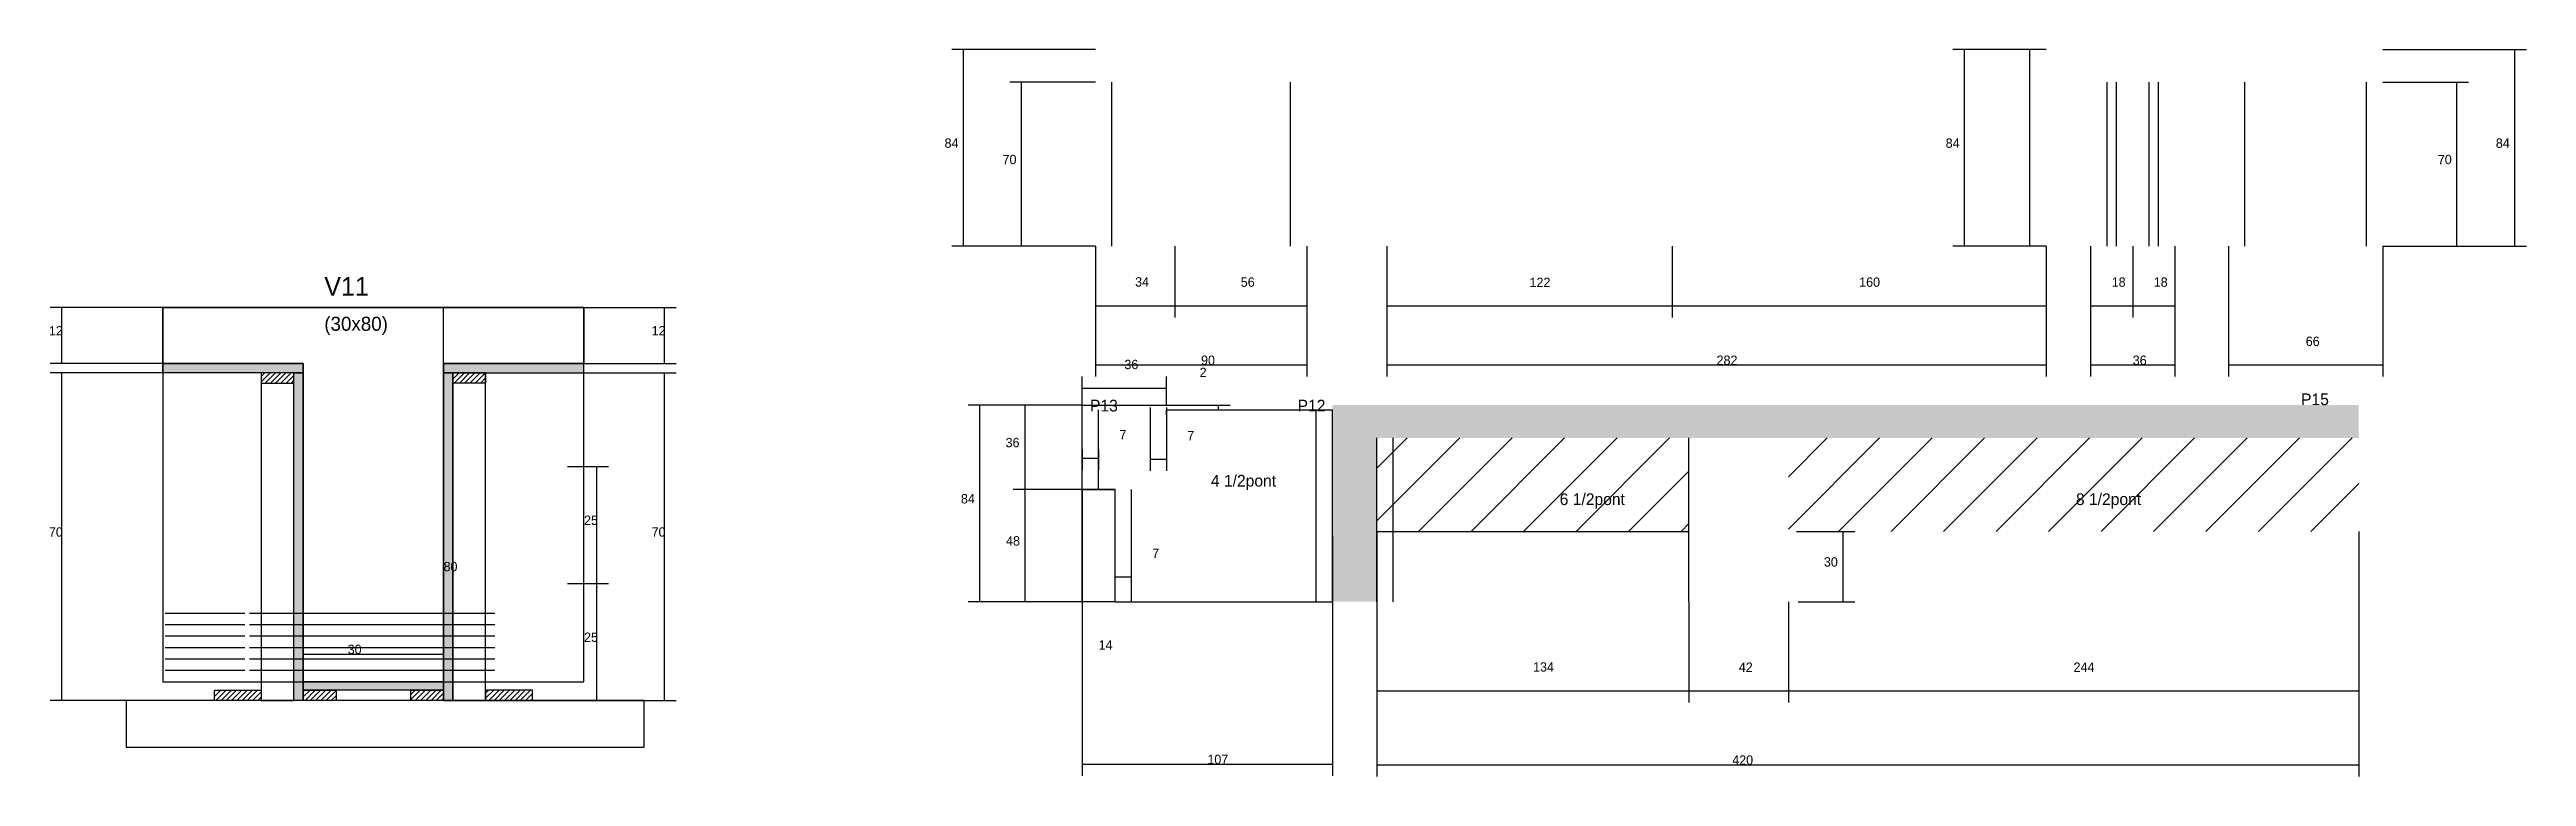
# Model space of a CAD drawing. Header units: metres. Extents: x -2848 to 22762, y -45195 to 1016.
# Drawn here: x -118 to 942, y -35400 to -35090 of the extents above; entities that cross this region are included whole.
import ezdxf

# ---------------------------------------------------------------- set-up
doc = ezdxf.new("R2010")
doc.units = ezdxf.units.M
for name, color, linetype in [('CONCRETO', 251, 'Continuous'), ('COTA', 4, 'Continuous'), ('Cota Seção (2x)', 4, 'Continuous'), ('Hachura', 253, 'Continuous'), ('Madeira', 126, 'Continuous'), ('NOMENCLATURA', 7, 'Continuous'), ('Painéis', 200, 'Continuous'), ('SARR_2.2x7', 40, 'Continuous'), ('Texto Seção', 7, 'Continuous')]:
    doc.layers.add(name, color=color, linetype=linetype)

msp = doc.modelspace()

# ---------------------------------------------------------------- texts
at = {"layer": 'COTA'}
for s, p in [('84', (265.3, -35131.8)), ('84', (693.5, -35131.8)), ('84', (928.8, -35131.8)), ('70', (290.1, -35138.8)), ('70', (904, -35138.8)), ('34', (346.8, -35191.1)), ('56', (392, -35191.2)), ('122', (515.5, -35191.3)), ('160', (656.5, -35191.2)), ('18', (764.5, -35191.2)), ('18', (782.5, -35191.2)), ('12', (-117.8, -35212)), ('12', (140, -35212)), ('66', (847.5, -35216.5)), ('36', (342.2, -35226.4)), ('2', (374.4, -35229.8)), ('90', (375, -35224.6)), ('282', (595.5, -35224.6)), ('36', (773.5, -35224.6)), ('36', (291.4, -35259.8)), ('7', (340.1, -35256.4)), ('7', (369.1, -35256.8)), ('25', (111.1, -35293)), ('84', (272.3, -35283.8)), ('70', (-117.8, -35298)), ('70', (140, -35298)), ('48', (291.6, -35301.8)), ('7', (354.1, -35307.1)), ('30', (641.4, -35310.8)), ('25', (111.1, -35343)), ('14', (331.2, -35346.3)), ('134', (517, -35355.7)), ('42', (605, -35355.8)), ('244', (748.2, -35355.8)), ('107', (377.7, -35395.2)), ('420', (602.2, -35395.5))]:
    msp.add_text(s, height=4, dxfattribs=at).set_placement(p)
at = {"layer": 'Cota Seção (2x)'}
for s, p in [('80', (51, -35312.8)), ('30', (10, -35348.2))]:
    msp.add_text(s, height=4, dxfattribs=at).set_placement(p)
at = {"layer": 'NOMENCLATURA'}
for s, p in [('P13', (327.5, -35244.5)), ('P12', (416.3, -35244.5)), ('P15', (845.5, -35241.8)), ('4 1/2pont', (379.2, -35276.6)), ('6 1/2pont', (528.4, -35284.5)), ('8 1/2pont', (749.2, -35284.5))]:
    msp.add_text(s, height=5, dxfattribs=at).set_placement(p)
at = {"layer": 'Texto Seção'}
for s, height, p in [('V11', 8, (0, -35195)), ('(30x80)', 6, (0, -35210))]:
    msp.add_text(s, height=height, dxfattribs=at).set_placement(p)

# ---------------------------------------------------------------- hatches: boundary and pattern name
at = {"layer": 'COTA'}
h = msp.add_hatch(dxfattribs=at)
h.set_pattern_fill('AR-CONC', scale=0.03)
h.paths.add_polyline_path([(870.2, -35241.8), (431.2, -35241.8), (431.2, -35243.8), (431.2, -35325.8), (450.2, -35325.8), (450.2, -35255.8), (870.2, -35255.8)])
at = {"layer": 'Hachura'}
h = msp.add_hatch(color=8, dxfattribs=at)
h.dxf.hatch_style = 1
h.paths.add_polyline_path([(-69, -35228), (-69, -35224), (-69, -35224), (-9, -35224), (-9, -35224), (-9, -35228), (-9, -35228), (-69, -35228)])
h = msp.add_hatch(color=8, dxfattribs=at)
h.dxf.hatch_style = 1
h.paths.add_polyline_path([(111, -35228), (111, -35224), (111, -35224), (51, -35224), (51, -35224), (51, -35228), (51, -35228), (111, -35228)])
h = msp.add_hatch(dxfattribs=at)
h.set_pattern_fill('ANSI31', scale=0.5)
h.paths.add_polyline_path([(-27, -35228), (-27, -35232.4), (-27, -35232.4), (-13, -35232.4), (-13, -35232.4), (-13, -35228), (-13, -35228), (-27, -35228)])
h = msp.add_hatch(color=8, dxfattribs=at)
h.dxf.hatch_style = 1
h.paths.add_polyline_path([(-13, -35228), (-9, -35228), (-9, -35228), (-9, -35368), (-9, -35368), (-13, -35368), (-13, -35368), (-13, -35228)])
h = msp.add_hatch(color=8, dxfattribs=at)
h.dxf.hatch_style = 1
h.paths.add_polyline_path([(55, -35228), (51, -35228), (51, -35228), (51, -35368), (51, -35368), (55, -35368), (55, -35368), (55, -35228)])
h = msp.add_hatch(dxfattribs=at)
h.set_pattern_fill('ANSI31', scale=0.5)
h.paths.add_polyline_path([(69, -35228), (69, -35232.4), (69, -35232.4), (55, -35232.4), (55, -35232.4), (55, -35228), (55, -35228), (69, -35228)])
h = msp.add_hatch(dxfattribs=at)
h.set_pattern_fill('ANSI31', scale=5)
h.paths.add_polyline_path([(583.7, -35295.8), (583.7, -35255.8), (450.2, -35255.8), (450.2, -35295.8)])
h = msp.add_hatch(dxfattribs=at)
h.set_pattern_fill('ANSI31', scale=5)
h.paths.add_polyline_path([(870.2, -35295.8), (870.2, -35255.8), (626.2, -35255.8), (626.2, -35295.8)])
h = msp.add_hatch(dxfattribs=at)
h.set_pattern_fill('ANSI31', scale=0.5)
h.paths.add_polyline_path([(-47, -35368), (-47, -35363.6), (-47, -35363.6), (-27, -35363.6), (-27, -35363.6), (-27, -35368), (-27, -35368), (-47, -35368)])
h = msp.add_hatch(color=8, dxfattribs=at)
h.dxf.hatch_style = 1
h.paths.add_polyline_path([(-9, -35363.6), (-9, -35360), (-9, -35360), (51, -35360), (51, -35360), (51, -35363.6), (51, -35363.6), (-9, -35363.6)])
h = msp.add_hatch(dxfattribs=at)
h.set_pattern_fill('ANSI31', scale=0.5)
h.paths.add_polyline_path([(-9, -35368), (-9, -35363.6), (-9, -35363.6), (5, -35363.6), (5, -35363.6), (5, -35368), (5, -35368), (-9, -35368)])
h = msp.add_hatch(dxfattribs=at)
h.set_pattern_fill('ANSI31', scale=0.5)
h.paths.add_polyline_path([(37, -35368), (37, -35363.6), (37, -35363.6), (51, -35363.6), (51, -35363.6), (51, -35368), (51, -35368), (37, -35368)])
h = msp.add_hatch(dxfattribs=at)
h.set_pattern_fill('ANSI31', scale=0.5)
h.paths.add_polyline_path([(89, -35368), (89, -35363.6), (89, -35363.6), (69, -35363.6), (69, -35363.6), (69, -35368), (69, -35368), (89, -35368)])

# ---------------------------------------------------------------- linework, layer by layer
at = {"layer": 'CONCRETO'}
for points in [[(51, -35224), (51, -35234), (51, -35360), (-9, -35360), (-9, -35224), (-69, -35224), (-69, -35200), (51, -35200), (111, -35200), (111, -35224)], [(-69, -35360), (111, -35360), (111, -35200), (-69, -35200)]]:
    msp.add_lwpolyline(points, close=True, dxfattribs=at)
at = {"layer": 'COTA'}
for p, q in [((329.8, -35089.8), (268.4, -35089.8)), ((273.4, -35173.8), (273.4, -35089.8)), ((736.5, -35089.8), (696.6, -35089.8)), ((701.6, -35173.8), (701.6, -35089.8)), ((880.5, -35089.8), (941.9, -35089.8)), ((936.9, -35173.8), (936.9, -35089.8)), ((329.8, -35103.8), (293.2, -35103.8)), ((298.2, -35173.8), (298.2, -35103.8)), ((880.5, -35103.8), (917.1, -35103.8)), ((912.1, -35173.8), (912.1, -35103.8)), ((329.8, -35173.8), (268.4, -35173.8)), ((329.8, -35173.8), (293.2, -35173.8)), ((329.8, -35173.8), (329.8, -35204.3)), ((329.8, -35173.8), (329.8, -35229.6)), ((363.8, -35173.8), (363.8, -35204.3)), ((363.8, -35173.8), (363.8, -35204.3)), ((420.3, -35173.8), (420.3, -35204.3)), ((420.3, -35173.8), (420.3, -35229.6)), ((454.5, -35173.8), (454.5, -35204.3)), ((454.5, -35173.8), (454.5, -35229.6)), ((576.5, -35173.8), (576.5, -35204.3)), ((576.5, -35173.8), (576.5, -35204.3)), ((736.5, -35173.8), (696.6, -35173.8)), ((736.5, -35173.8), (736.5, -35229.6)), ((736.5, -35173.8), (736.5, -35204.3)), ((755.5, -35173.8), (755.5, -35204.3)), ((755.5, -35173.8), (755.5, -35229.6)), ((773.5, -35173.8), (773.5, -35204.3)), ((773.5, -35173.8), (773.5, -35204.3)), ((791.5, -35173.8), (791.5, -35204.3)), ((791.5, -35173.8), (791.5, -35229.6)), ((814.5, -35173.8), (814.5, -35229.6)), ((880.5, -35173.8), (880.5, -35229.6)), ((880.5, -35173.8), (917.1, -35173.8)), ((880.5, -35173.8), (941.9, -35173.8)), ((-69, -35200), (-117.3, -35200)), ((-112.3, -35224), (-112.3, -35200)), ((111, -35200), (150.5, -35200)), ((145.5, -35224), (145.5, -35200)), ((329.8, -35199.3), (363.8, -35199.3)), ((363.8, -35199.3), (420.3, -35199.3)), ((454.5, -35199.3), (576.5, -35199.3)), ((576.5, -35199.3), (736.5, -35199.3)), ((755.5, -35199.3), (773.5, -35199.3)), ((773.5, -35199.3), (791.5, -35199.3)), ((-69, -35224), (-117.3, -35224)), ((111, -35224), (150.5, -35224)), ((329.8, -35224.6), (420.3, -35224.6)), ((454.5, -35224.6), (736.5, -35224.6)), ((755.5, -35224.6), (791.5, -35224.6)), ((814.5, -35224.6), (880.5, -35224.6)), ((-69, -35228), (-117.3, -35228)), ((-112.3, -35368), (-112.3, -35228)), ((69, -35228), (150.5, -35228)), ((145.5, -35368), (145.5, -35228)), ((324.2, -35241.8), (324.2, -35229.6)), ((324.2, -35234.6), (360.2, -35234.6)), ((360.2, -35241.8), (360.2, -35229.6)), ((324.2, -35241.8), (275.4, -35241.8)), ((280.4, -35325.8), (280.4, -35241.8)), ((324.2, -35241.8), (294.7, -35241.8)), ((299.7, -35277.8), (299.7, -35241.8)), ((353.2, -35242.8), (353.2, -35269.9)), ((360.2, -35241.8), (387.4, -35241.8)), ((360.2, -35242.8), (360.2, -35269.9)), ((360.2, -35243.8), (387.4, -35243.8)), ((382.4, -35243.8), (382.4, -35241.8)), ((104, -35268), (121.6, -35268)), ((116.6, -35318), (116.6, -35268)), ((324.2, -35260.8), (324.2, -35269.4)), ((324.2, -35264.4), (331.2, -35264.4)), ((331.2, -35260.8), (331.2, -35269.4)), ((353.2, -35264.9), (360.2, -35264.9)), ((324.2, -35277.8), (294.7, -35277.8)), ((338.2, -35277.8), (294.7, -35277.8)), ((299.7, -35325.8), (299.7, -35277.8)), ((324.2, -35277.8), (324.2, -35400.2)), ((324.2, -35325.8), (324.2, -35277.8)), ((324.2, -35277.8), (329.2, -35277.8)), ((431.2, -35297.8), (431.2, -35400.2)), ((450.2, -35295.8), (450.2, -35400.5)), ((450.2, -35295.8), (450.2, -35368.9)), ((629.7, -35295.8), (654.7, -35295.8)), ((649.7, -35325.8), (649.7, -35295.8)), ((870.2, -35295.8), (870.2, -35400.5)), ((338.2, -35325.8), (338.2, -35310.2)), ((345.2, -35325.8), (345.2, -35310.2)), ((104, -35318), (121.6, -35318)), ((104, -35318), (121.6, -35318)), ((116.6, -35368), (116.6, -35318)), ((338.2, -35315.2), (345.2, -35315.2)), ((338.2, -35325.8), (275.4, -35325.8)), ((338.2, -35325.8), (294.7, -35325.8)), ((338.2, -35325.8), (319.2, -35325.8)), ((583.7, -35325.8), (583.7, -35368.9)), ((583.7, -35325.8), (583.7, -35368.9)), ((626.2, -35325.8), (626.2, -35368.9)), ((626.2, -35325.8), (626.2, -35368.9)), ((630.4, -35325.8), (654.7, -35325.8)), ((870.2, -35325.8), (870.2, -35368.9)), ((-47, -35368), (-117.3, -35368)), ((89, -35368), (150.5, -35368)), ((104, -35368), (121.6, -35368)), ((450.2, -35363.9), (583.7, -35363.9)), ((583.7, -35363.9), (626.2, -35363.9)), ((626.2, -35363.9), (870.2, -35363.9)), ((324.2, -35395.2), (431.2, -35395.2)), ((450.2, -35395.5), (870.2, -35395.5))]:
    msp.add_line(p, q, dxfattribs=at)
at = {"layer": 'Cota Seção (2x)'}
for p, q in [((-9, -35200), (56, -35200)), ((51, -35360), (51, -35200)), ((-9, -35360), (-9, -35343.2)), ((-9, -35348.2), (51, -35348.2)), ((51, -35360), (51, -35343.2)), ((-9, -35360), (56, -35360))]:
    msp.add_line(p, q, dxfattribs=at)
at = {"layer": 'Madeira'}
for points in [[(-27, -35228), (-27, -35232.4), (-13, -35232.4), (-13, -35228)], [(-27, -35368), (-13, -35368), (-13, -35228), (-27, -35228)], [(69, -35228), (69, -35232.4), (55, -35232.4), (55, -35228)], [(69, -35228), (55, -35228), (55, -35368), (69, -35368)], [(-47, -35368), (-47, -35363.6), (-27, -35363.6), (-27, -35368)], [(-9, -35368), (-9, -35363.6), (5, -35363.6), (5, -35368)], [(37, -35368), (37, -35363.6), (51, -35363.6), (51, -35368)], [(89, -35368), (89, -35363.6), (69, -35363.6), (69, -35368)], [(-84.8, -35388), (136.8, -35388), (136.8, -35368), (-84.8, -35368)]]:
    msp.add_lwpolyline(points, close=True, dxfattribs=at)
at = {"layer": 'Painéis'}
for p, q in [((-69, -35224), (-9, -35224)), ((-69, -35228), (-69, -35224)), ((-9, -35228), (-9, -35224)), ((51, -35224), (111, -35224)), ((51, -35228), (51, -35224)), ((111, -35228), (111, -35224)), ((-9, -35368), (-9, -35228)), ((51, -35368), (51, -35228)), ((324.2, -35241.8), (360.2, -35241.8)), ((324.2, -35277.8), (324.2, -35241.8)), ((360.2, -35243.8), (431.2, -35243.8)), ((431.2, -35325.8), (431.2, -35243.8)), ((431.2, -35297.8), (431.2, -35243.8)), ((450.2, -35325.8), (450.2, -35255.8)), ((450.2, -35295.8), (450.2, -35255.8)), ((583.7, -35325.8), (583.7, -35255.8)), ((324.2, -35277.8), (338.2, -35277.8)), ((338.2, -35325.8), (338.2, -35277.8)), ((450.2, -35295.8), (583.7, -35295.8)), ((338.2, -35325.8), (431.2, -35325.8)), ((-9, -35360), (51, -35360)), ((-9, -35363.6), (-9, -35360)), ((51, -35363.6), (51, -35360))]:
    msp.add_line(p, q, dxfattribs=at)
for points in [[(-69, -35228), (-69, -35224), (-9, -35224), (-9, -35228)], [(111, -35228), (111, -35224), (51, -35224), (51, -35228)], [(-13, -35228), (-9, -35228), (-9, -35368), (-13, -35368)], [(55, -35228), (51, -35228), (51, -35368), (55, -35368)], [(-9, -35363.6), (-9, -35360), (51, -35360), (51, -35363.6)]]:
    msp.add_lwpolyline(points, close=True, dxfattribs=at)
at = {"layer": 'SARR_2.2x7'}
for p, q in [((729.5, -35173.8), (729.5, -35089.8)), ((336.8, -35173.8), (336.8, -35103.8)), ((413.3, -35173.8), (413.3, -35103.8)), ((762.5, -35173.8), (762.5, -35103.8)), ((766.5, -35173.8), (766.5, -35103.8)), ((780.5, -35173.8), (780.5, -35103.8)), ((784.5, -35173.8), (784.5, -35103.8)), ((821.5, -35173.8), (821.5, -35103.8)), ((873.5, -35173.8), (873.5, -35103.8)), ((331.2, -35277.8), (331.2, -35243.8)), ((360.2, -35246), (360.2, -35243.8)), ((424.2, -35325.8), (424.2, -35243.8)), ((457.2, -35295.8), (457.2, -35255.8)), ((345.2, -35325.8), (345.2, -35277.8)), ((457.2, -35325.8), (457.2, -35295.8)), ((-68, -35330.69), (-34, -35330.69)), ((-32, -35330.69), (73, -35330.69)), ((-68, -35335.57), (-34, -35335.57)), ((-68, -35340.46), (-34, -35340.46)), ((-32, -35335.57), (73, -35335.57)), ((-32, -35340.46), (73, -35340.46)), ((-68, -35345.34), (-34, -35345.34)), ((-68, -35350.23), (-34, -35350.23)), ((-32, -35345.34), (73, -35345.34)), ((-32, -35350.23), (73, -35350.23)), ((-68, -35355.11), (-34, -35355.11)), ((-32, -35355.11), (73, -35355.11))]:
    msp.add_line(p, q, dxfattribs=at)

msp.set_redraw_order([(e.dxf.handle, doc.entitydb.next_handle()) for e in msp.query("TEXT MTEXT ATTDEF DIMENSION ARC_DIMENSION")])  # texts and dimensions are drawn at this point

doc.saveas('drawing.dxf')
